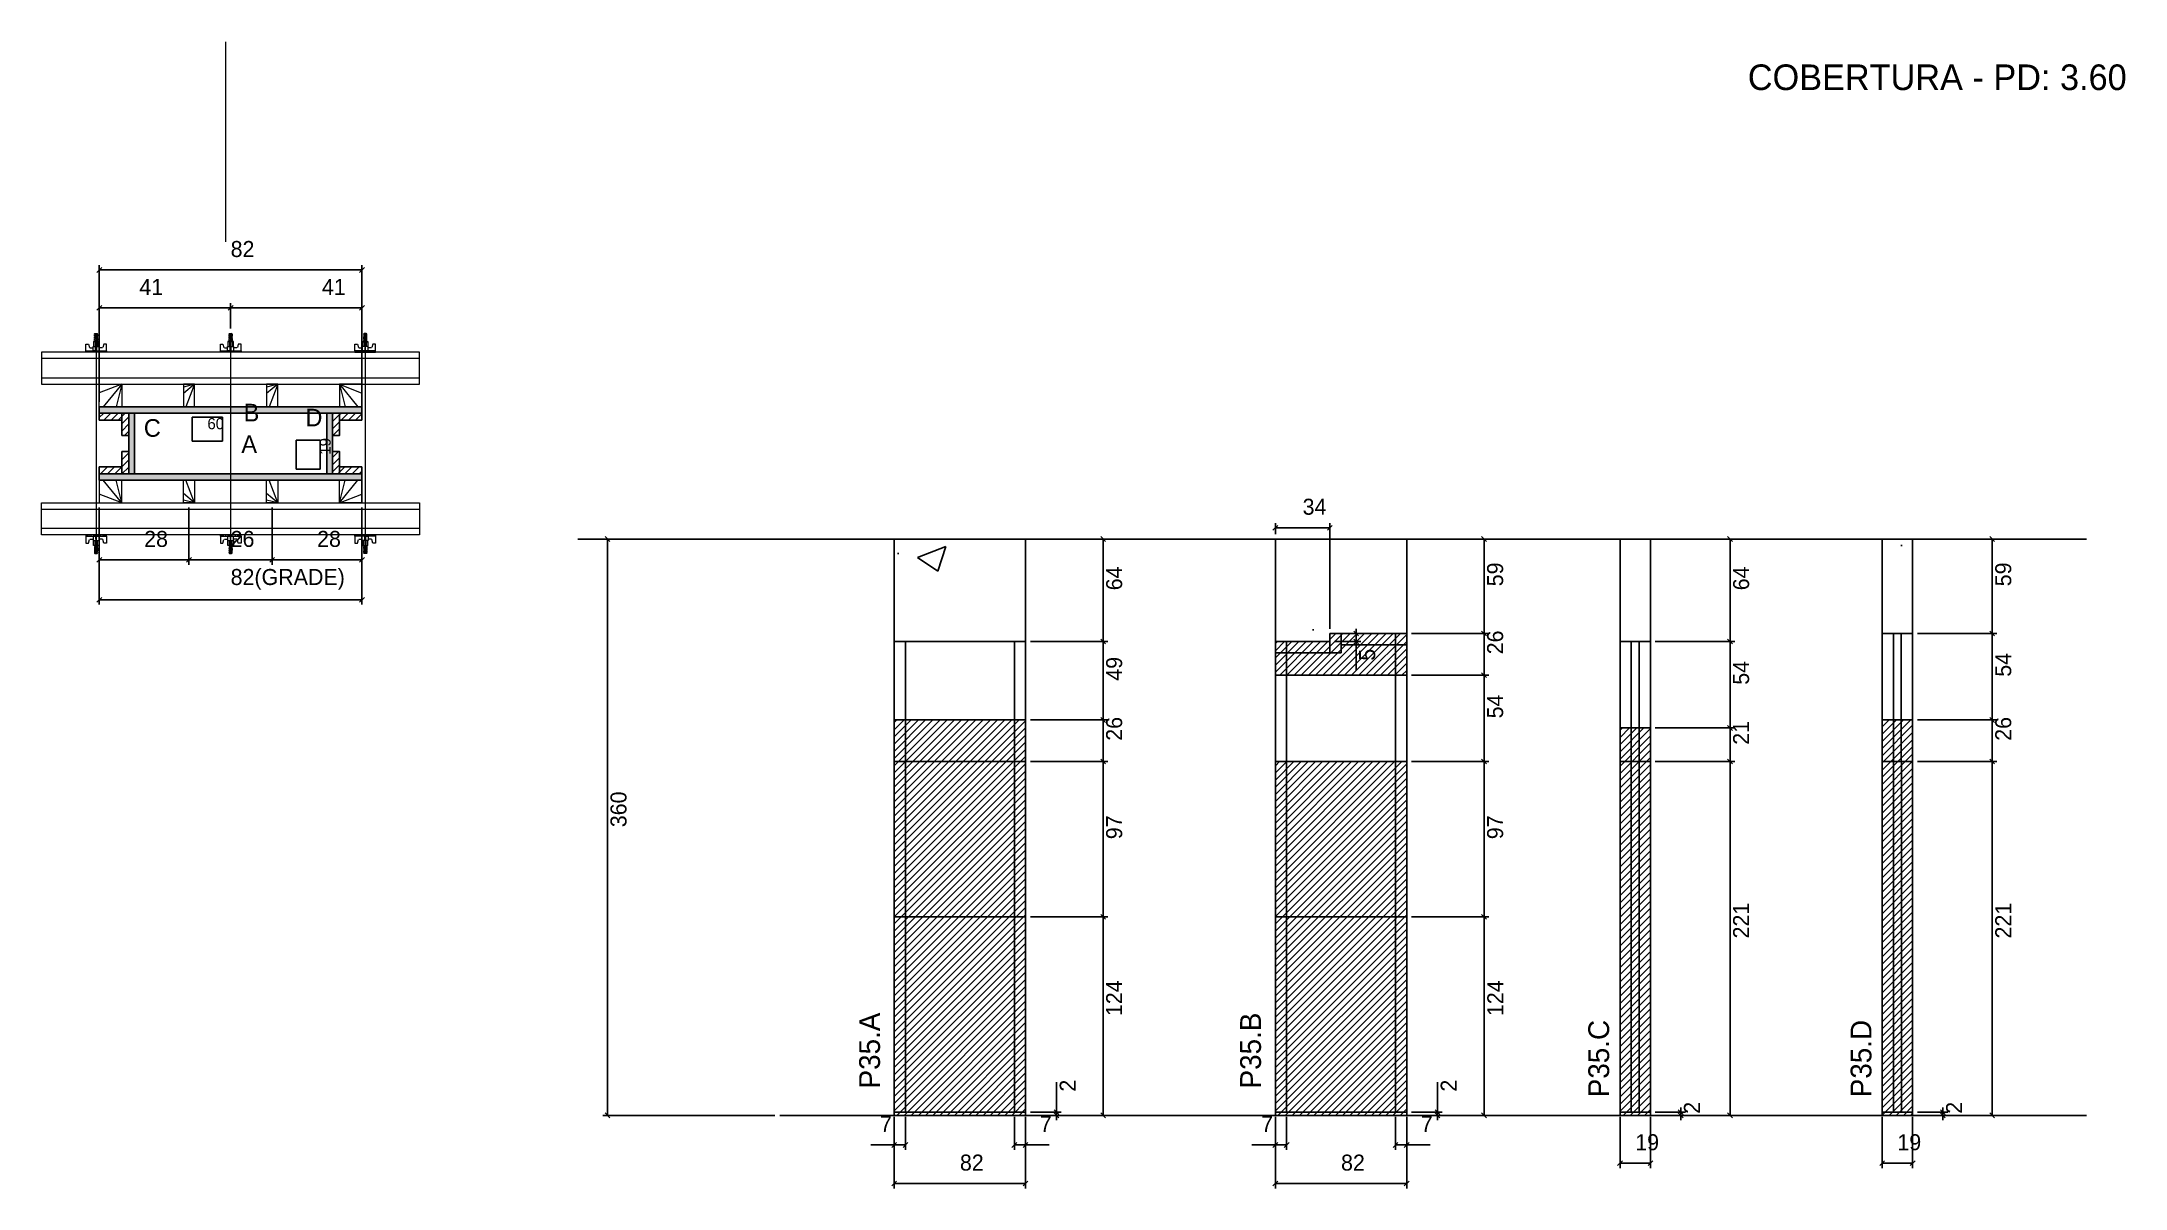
# Model space of a CAD drawing. Header units: metres. Extents: x 2916 to 4218, y 5457 to 6173.
import ezdxf

# ---------------------------------------------------------------- set-up
doc = ezdxf.new("R2010")
doc.units = ezdxf.units.M
for name, color, linetype in [('CHAPA', 7, 'Continuous'), ('COTA', 7, 'Continuous'), ('Hachura', 7, 'Continuous'), ('Madeira', 7, 'Continuous'), ('NIVEL 2° PAV.', 7, 'Continuous'), ('NOMENCLATURA', 7, 'Continuous'), ('Nível', 7, 'Continuous'), ('Painéis', 7, 'Continuous'), ('Perfil Metálico', 7, 'Continuous'), ('SARR_2.2x7', 7, 'Continuous'), ('SARRAFO', 7, 'Continuous'), ('Texto Seção', 7, 'Continuous'), ('TEXTO_GERAL', 7, 'Continuous')]:
    doc.layers.add(name, color=color, linetype=linetype)

msp = doc.modelspace()

# ---------------------------------------------------------------- texts
at = {"layer": 'COTA', "color": 241, "lineweight": 25}
for s, p in [('82', (3034.4, 6038.6)), ('41', (2977.4, 6014.9)), ('41', (3091.4, 6014.9)), ('28', (2980.4, 5857.5)), ('26', (3034.4, 5857.5)), ('28', (3088.4, 5857.5)), ('82(GRADE)', (3034.4, 5833.7))]:
    msp.add_text(s, height=10, dxfattribs=at).set_placement(p)
at = {"layer": 'COTA', "color": 1, "lineweight": 25}
msp.add_text('60', height=7, dxfattribs=at).set_placement((3019.9, 5931))
msp.add_text('19', height=7, rotation=90, dxfattribs=at).set_placement((3096.9, 5915.1))
at = {"layer": 'COTA', "color": 240, "lineweight": 25}
for s, p in [('34', (3703.8, 5877.6)), ('7', (3439.9, 5492)), ('7', (3539.7, 5492)), ('7', (3677.9, 5492)), ('7', (3777.6, 5492)), ('19', (3911.5, 5480.6)), ('19', (4075.2, 5480.6)), ('82', (3489.8, 5467.9)), ('82', (3727.8, 5467.9))]:
    msp.add_text(s, height=10, dxfattribs=at).set_placement(p)
for s, p in [('64', (3591.1, 5830.4)), ('59', (3829, 5832.9)), ('64', (3982.6, 5830.4)), ('59', (4146.3, 5832.9)), ('26', (3829, 5790.4)), ('5', (3749.1, 5786.4)), ('49', (3591.1, 5773.9)), ('26', (3591.1, 5736.4)), ('21', (3982.6, 5733.9)), ('26', (4146.3, 5736.4)), ('97', (3591.1, 5674.9)), ('97', (3829, 5674.9)), ('221', (3982.6, 5612.9)), ('221', (4146.3, 5612.9)), ('124', (3591.1, 5564.4)), ('124', (3829.1, 5564.4)), ('2', (3562.1, 5517.2)), ('2', (3800, 5517.2)), ('2', (3951.9, 5503.4)), ('2', (4115.6, 5503.4))]:
    msp.add_text(s, height=10, rotation=90, dxfattribs=at).set_placement(p)
at = {"layer": 'NIVEL 2° PAV.', "color": 240, "lineweight": 25}
msp.add_text('360', height=10, rotation=90, dxfattribs=at).set_placement((3281.6, 5682.4))
at = {"layer": 'NOMENCLATURA', "color": 2, "lineweight": 25}
msp.add_text('COBERTURA - PD: 3.60', height=16, dxfattribs=at).set_placement((3981.8, 6142.9))
at = {"layer": 'Painéis', "color": 240, "lineweight": 25}
for p in [(4146.3, 5776.4), (3982.6, 5771.4), (3829, 5750.4)]:
    msp.add_text('54', height=10, rotation=90, dxfattribs=at).set_placement(p)
at = {"layer": 'Texto Seção', "color": 7, "lineweight": 15}
for s, p in [('P35.A', (3439.9, 5519.2)), ('P35.B', (3677.8, 5519.2)), ('P35.C', (3895.2, 5513.7)), ('P35.D', (4059, 5513.7))]:
    msp.add_text(s, height=13, rotation=90, dxfattribs=at).set_placement(p)
at = {"layer": 'TEXTO_GERAL', "color": 7, "lineweight": 25}
for s, p in [('B', (3042.5, 5935.9)), ('C', (2980.2, 5926.3)), ('D', (3081.1, 5932.8)), ('A', (3041.1, 5916.2))]:
    msp.add_text(s, height=11, dxfattribs=at).set_placement(p)

# ---------------------------------------------------------------- hatches: boundary and pattern name
at = {"layer": 'COTA'}
h = msp.add_hatch(dxfattribs=at)
h.set_pattern_fill('AR-CONC')
h.paths.add_polyline_path([(3448.8, 5862.4), (3448.8, 5798.4), (3530.8, 5798.4), (3530.8, 5862.4), (3448.8, 5862.4)])
h = msp.add_hatch(dxfattribs=at)
h.set_pattern_fill('AR-CONC')
h.paths.add_polyline_path([(3720.8, 5803.4), (3768.8, 5803.4), (3768.8, 5862.4), (3686.8, 5862.4), (3686.8, 5798.4), (3720.8, 5798.4), (3720.8, 5803.4)])
h = msp.add_hatch(dxfattribs=at)
h.set_pattern_fill('AR-CONC')
h.paths.add_polyline_path([(3921, 5798.4), (3921, 5862.4), (3902, 5862.4), (3902, 5798.4), (3921, 5798.4), (3921, 5798.4)])
h = msp.add_hatch(dxfattribs=at)
h.set_pattern_fill('AR-CONC')
h.paths.add_polyline_path([(4084.7, 5803.4), (4084.7, 5862.4), (4065.7, 5862.4), (4065.7, 5803.4), (4084.7, 5803.4)])
at = {"layer": 'Hachura'}
h = msp.add_hatch(color=7, dxfattribs=at)
h.dxf.hatch_style = 1
h.paths.add_polyline_path([(2952.4, 5941.1), (2952.4, 5945.1), (3116.4, 5945.1), (3116.4, 5941.1), (2952.4, 5941.1)])
h = msp.add_hatch(color=7, dxfattribs=at)
h.dxf.hatch_style = 1
h.paths.add_polyline_path([(2952.4, 5941.1), (2952.4, 5945.1), (3116.4, 5945.1), (3116.4, 5941.1), (2952.4, 5941.1)])
h = msp.add_hatch(dxfattribs=at)
h.set_pattern_fill('ANSI31')
h.paths.add_polyline_path([(2966.4, 5941.1), (2966.4, 5936.7), (2952.4, 5936.7), (2952.4, 5941.1), (2966.4, 5941.1)])
h = msp.add_hatch(dxfattribs=at)
h.set_pattern_fill('ANSI31')
h.paths.add_polyline_path([(2970.8, 5941.1), (2966.4, 5941.1), (2966.4, 5927.1), (2970.8, 5927.1), (2970.8, 5941.1)])
h = msp.add_hatch(color=7, dxfattribs=at)
h.dxf.hatch_style = 1
h.paths.add_polyline_path([(2974.4, 5941.1), (2970.8, 5941.1), (2970.8, 5903.1), (2974.4, 5903.1), (2974.4, 5941.1)])
h = msp.add_hatch(color=7, dxfattribs=at)
h.dxf.hatch_style = 1
h.paths.add_polyline_path([(2974.4, 5941.1), (2970.8, 5941.1), (2970.8, 5903.1), (2974.4, 5903.1), (2974.4, 5941.1)])
h = msp.add_hatch(color=7, dxfattribs=at)
h.dxf.hatch_style = 1
h.paths.add_polyline_path([(3098, 5941.1), (3094.4, 5941.1), (3094.4, 5903.1), (3098, 5903.1), (3098, 5941.1)])
h = msp.add_hatch(color=7, dxfattribs=at)
h.dxf.hatch_style = 1
h.paths.add_polyline_path([(3098, 5941.1), (3094.4, 5941.1), (3094.4, 5903.1), (3098, 5903.1), (3098, 5941.1)])
h = msp.add_hatch(dxfattribs=at)
h.set_pattern_fill('ANSI31')
h.paths.add_polyline_path([(3102.4, 5941.1), (3098, 5941.1), (3098, 5927.1), (3102.4, 5927.1), (3102.4, 5941.1)])
h = msp.add_hatch(dxfattribs=at)
h.set_pattern_fill('ANSI31')
h.paths.add_polyline_path([(3102.4, 5941.1), (3102.4, 5936.7), (3116.4, 5936.7), (3116.4, 5941.1), (3102.4, 5941.1)])
h = msp.add_hatch(dxfattribs=at)
h.set_pattern_fill('ANSI31')
h.paths.add_polyline_path([(2966.4, 5903.1), (2966.4, 5907.5), (2952.4, 5907.5), (2952.4, 5903.1), (2966.4, 5903.1)])
h = msp.add_hatch(dxfattribs=at)
h.set_pattern_fill('ANSI31')
h.paths.add_polyline_path([(2970.8, 5903.1), (2966.4, 5903.1), (2966.4, 5917.1), (2970.8, 5917.1), (2970.8, 5903.1)])
h = msp.add_hatch(dxfattribs=at)
h.set_pattern_fill('ANSI31')
h.paths.add_polyline_path([(3102.4, 5903.1), (3098, 5903.1), (3098, 5917.1), (3102.4, 5917.1), (3102.4, 5903.1)])
h = msp.add_hatch(dxfattribs=at)
h.set_pattern_fill('ANSI31')
h.paths.add_polyline_path([(3102.4, 5903.1), (3102.4, 5907.5), (3116.4, 5907.5), (3116.4, 5903.1), (3102.4, 5903.1)])
h = msp.add_hatch(color=7, dxfattribs=at)
h.dxf.hatch_style = 1
h.paths.add_polyline_path([(2952.4, 5903.1), (2952.4, 5899.1), (3116.4, 5899.1), (3116.4, 5903.1), (2952.4, 5903.1)])
h = msp.add_hatch(color=7, dxfattribs=at)
h.dxf.hatch_style = 1
h.paths.add_polyline_path([(2952.4, 5903.1), (2952.4, 5899.1), (3116.4, 5899.1), (3116.4, 5903.1), (2952.4, 5903.1)])
h = msp.add_hatch(dxfattribs=at)
h.set_pattern_fill('ANSI31')
h.paths.add_polyline_path([(3686.8, 5777.4), (3768.8, 5777.4), (3768.8, 5803.4), (3720.8, 5803.4), (3720.8, 5798.4), (3686.8, 5798.4), (3686.8, 5777.4)])
h.paths.add_polyline_path([(3768.8, 5723.4), (3686.8, 5723.4), (3686.8, 5502.4), (3768.8, 5502.4), (3768.8, 5723.4)])
h = msp.add_hatch(dxfattribs=at)
h.set_pattern_fill('ANSI31')
h.paths.add_polyline_path([(3530.8, 5749.4), (3448.8, 5749.4), (3448.8, 5502.4), (3530.8, 5502.4), (3530.8, 5749.4)])
h = msp.add_hatch(dxfattribs=at)
h.set_pattern_fill('ANSI31')
h.paths.add_polyline_path([(3921, 5744.4), (3902, 5744.4), (3902, 5502.4), (3921, 5502.4), (3921, 5744.4)])
h = msp.add_hatch(dxfattribs=at)
h.set_pattern_fill('ANSI31')
h.paths.add_polyline_path([(4084.7, 5749.4), (4065.7, 5749.4), (4065.7, 5502.4), (4084.7, 5502.4), (4084.7, 5749.4)])

# ---------------------------------------------------------------- linework, layer by layer
at = {"layer": 'CHAPA', "color": 1, "lineweight": 25}
for points in [[(2952.4, 5941.1), (2952.4, 5945.1), (3116.4, 5945.1), (3116.4, 5941.1)], [(2952.4, 5941.1), (2952.4, 5945.1), (3116.4, 5945.1), (3116.4, 5941.1)], [(2974.4, 5941.1), (2970.8, 5941.1), (2970.8, 5903.1), (2974.4, 5903.1)], [(2974.4, 5941.1), (2970.8, 5941.1), (2970.8, 5903.1), (2974.4, 5903.1)], [(3098, 5941.1), (3094.4, 5941.1), (3094.4, 5903.1), (3098, 5903.1)], [(3098, 5941.1), (3094.4, 5941.1), (3094.4, 5903.1), (3098, 5903.1)], [(2952.4, 5903.1), (2952.4, 5899.1), (3116.4, 5899.1), (3116.4, 5903.1)], [(2952.4, 5903.1), (2952.4, 5899.1), (3116.4, 5899.1), (3116.4, 5903.1)]]:
    msp.add_lwpolyline(points, close=True, dxfattribs=at)
at = {"layer": 'COTA', "color": 0, "lineweight": 25}
for p, q in [((2953.9, 6032), (2950.9, 6029)), ((3114.9, 6029), (3117.9, 6032)), ((2953.9, 6008.3), (2950.9, 6005.3)), ((3035.9, 6008.3), (3032.9, 6005.3)), ((3032.9, 6005.3), (3035.9, 6008.3)), ((3114.9, 6005.3), (3117.9, 6008.3)), ((3688.3, 5870.9), (3685.3, 5867.9)), ((3719.3, 5867.9), (3722.3, 5870.9)), ((3580.7, 5860.9), (3577.7, 5863.9)), ((3818.6, 5860.9), (3815.6, 5863.9)), ((3972.2, 5860.9), (3969.2, 5863.9)), ((4135.9, 5860.9), (4132.9, 5863.9)), ((2953.9, 5850.9), (2950.9, 5847.9)), ((3006.9, 5847.9), (3009.9, 5850.9)), ((3009.9, 5850.9), (3006.9, 5847.9)), ((3058.9, 5847.9), (3061.9, 5850.9)), ((3061.9, 5850.9), (3058.9, 5847.9)), ((3114.9, 5847.9), (3117.9, 5850.9)), ((2953.9, 5826), (2950.9, 5823)), ((3114.9, 5823), (3117.9, 5826)), ((3735.7, 5804.9), (3738.7, 5801.9)), ((3815.6, 5804.9), (3818.6, 5801.9)), ((3818.6, 5801.9), (3815.6, 5804.9)), ((4132.9, 5804.9), (4135.9, 5801.9)), ((3577.7, 5799.9), (3580.7, 5796.9)), ((3580.7, 5796.9), (3577.7, 5799.9)), ((3738.7, 5796.9), (3735.7, 5799.9)), ((3969.2, 5799.9), (3972.2, 5796.9)), ((3815.6, 5778.9), (3818.6, 5775.9)), ((3580.7, 5747.9), (3577.7, 5750.9)), ((3577.7, 5750.9), (3580.7, 5747.9)), ((3972.2, 5742.9), (3969.2, 5745.9)), ((4135.9, 5747.9), (4132.9, 5750.9)), ((3580.7, 5721.9), (3577.7, 5724.9)), ((3577.7, 5724.9), (3580.7, 5721.9)), ((3818.6, 5721.9), (3815.6, 5724.9)), ((3972.2, 5721.9), (3969.2, 5724.9)), ((3969.2, 5724.9), (3972.2, 5721.9)), ((4135.9, 5721.9), (4132.9, 5724.9)), ((4132.9, 5724.9), (4135.9, 5721.9)), ((3580.7, 5624.9), (3577.7, 5627.9)), ((3577.7, 5627.9), (3580.7, 5624.9)), ((3818.6, 5624.9), (3815.6, 5627.9)), ((3815.6, 5627.9), (3818.6, 5624.9)), ((3548.6, 5505.9), (3551.6, 5502.9)), ((3551.6, 5500.9), (3548.6, 5503.9)), ((3577.7, 5503.9), (3580.7, 5500.9)), ((3786.5, 5505.9), (3789.5, 5502.9)), ((3789.5, 5500.9), (3786.5, 5503.9)), ((3815.6, 5503.9), (3818.6, 5500.9)), ((3938.4, 5505.9), (3941.4, 5502.9)), ((3941.4, 5500.9), (3938.4, 5503.9)), ((3969.2, 5503.9), (3972.2, 5500.9)), ((4102.1, 5505.9), (4105.1, 5502.9)), ((4105.1, 5500.9), (4102.1, 5503.9)), ((4132.9, 5503.9), (4135.9, 5500.9)), ((3450.3, 5485.4), (3447.3, 5482.4)), ((3454.3, 5482.4), (3457.3, 5485.4)), ((3525.3, 5485.4), (3522.3, 5482.4)), ((3529.3, 5482.4), (3532.3, 5485.4)), ((3688.3, 5485.4), (3685.3, 5482.4)), ((3692.3, 5482.4), (3695.3, 5485.4)), ((3763.3, 5485.4), (3760.3, 5482.4)), ((3767.3, 5482.4), (3770.3, 5485.4)), ((3903.5, 5474), (3900.5, 5471)), ((3919.5, 5471), (3922.5, 5474)), ((4067.2, 5474), (4064.2, 5471)), ((4083.2, 5471), (4086.2, 5474)), ((3450.3, 5461.3), (3447.3, 5458.3)), ((3529.3, 5458.3), (3532.3, 5461.3)), ((3688.3, 5461.3), (3685.3, 5458.3)), ((3767.3, 5458.3), (3770.3, 5461.3))]:
    msp.add_line(p, q, dxfattribs=at)
at = {"layer": 'COTA', "color": 241, "lineweight": 25}
for p, q in [((2952.4, 5948.1), (2952.4, 6033.5)), ((3116.4, 6030.5), (2952.4, 6030.5)), ((3116.4, 5948.1), (3116.4, 6033.5)), ((2952.4, 5982.1), (2952.4, 6009.8)), ((2952.4, 6006.8), (3034.4, 6006.8)), ((3034.4, 5993.9), (3034.4, 6009.8)), ((3034.4, 5993.9), (3034.4, 6009.8)), ((3116.4, 6006.8), (3034.4, 6006.8)), ((3116.4, 5982.1), (3116.4, 6009.8)), ((2952.4, 5882.1), (2952.4, 5821.5)), ((2952.4, 5882.1), (2952.4, 5846.4)), ((3008.4, 5882.1), (3008.4, 5846.4)), ((3008.4, 5882.1), (3008.4, 5846.4)), ((3060.4, 5882.1), (3060.4, 5846.4)), ((3060.4, 5882.1), (3060.4, 5846.4)), ((3116.4, 5882.1), (3116.4, 5821.5)), ((3116.4, 5882.1), (3116.4, 5846.4)), ((3448.8, 5798.4), (3448.8, 5862.4)), ((3530.8, 5862.4), (3448.8, 5862.4)), ((3530.8, 5798.4), (3530.8, 5862.4)), ((3768.8, 5862.4), (3686.8, 5862.4)), ((3686.8, 5798.4), (3686.8, 5862.4)), ((3768.8, 5803.4), (3768.8, 5862.4)), ((2952.4, 5849.4), (3008.4, 5849.4)), ((3008.4, 5849.4), (3060.4, 5849.4)), ((3060.4, 5849.4), (3116.4, 5849.4)), ((3116.4, 5824.5), (2952.4, 5824.5))]:
    msp.add_line(p, q, dxfattribs=at)
at = {"layer": 'COTA', "color": 180, "lineweight": 25}
for p, q in [((3029.4, 5938.5), (3010.4, 5938.5)), ((3010.4, 5938.5), (3010.4, 5923.5)), ((3029.4, 5923.5), (3029.4, 5938.5)), ((3010.4, 5923.5), (3029.4, 5923.5)), ((3090.4, 5924.1), (3075.4, 5924.1)), ((3075.4, 5924.1), (3075.4, 5906.1)), ((3090.4, 5906.1), (3090.4, 5924.1)), ((3075.4, 5906.1), (3090.4, 5906.1))]:
    msp.add_line(p, q, dxfattribs=at)
at = {"layer": 'COTA', "color": 4, "lineweight": 25}
for p, q in [((3686.8, 5865.4), (3686.8, 5872.4)), ((3686.8, 5869.4), (3720.8, 5869.4)), ((3720.8, 5806.4), (3720.8, 5872.4)), ((3533.8, 5862.4), (3582.2, 5862.4)), ((3579.2, 5798.4), (3579.2, 5862.4)), ((3771.8, 5862.4), (3820.1, 5862.4)), ((3817.1, 5803.4), (3817.1, 5862.4)), ((3924, 5862.4), (3973.7, 5862.4)), ((3970.7, 5798.4), (3970.7, 5862.4)), ((4087.7, 5862.4), (4137.4, 5862.4)), ((4134.4, 5803.4), (4134.4, 5862.4)), ((3723.8, 5803.4), (3740.2, 5803.4)), ((3737.2, 5803.4), (3737.2, 5806.4)), ((3737.2, 5803.4), (3737.2, 5798.4)), ((3771.8, 5803.4), (3820.1, 5803.4)), ((3771.8, 5803.4), (3820.1, 5803.4)), ((3817.1, 5777.4), (3817.1, 5803.4)), ((4087.7, 5803.4), (4137.4, 5803.4)), ((3533.8, 5798.4), (3582.2, 5798.4)), ((3533.8, 5798.4), (3582.2, 5798.4)), ((3579.2, 5749.4), (3579.2, 5798.4)), ((3723.8, 5798.4), (3740.2, 5798.4)), ((3737.2, 5798.4), (3737.2, 5780.3)), ((3924, 5798.4), (3973.7, 5798.4)), ((3771.8, 5777.4), (3820.1, 5777.4)), ((3533.8, 5749.4), (3582.2, 5749.4)), ((3533.8, 5749.4), (3582.2, 5749.4)), ((3579.2, 5723.4), (3579.2, 5749.4)), ((3924, 5744.4), (3973.7, 5744.4)), ((3970.7, 5723.4), (3970.7, 5744.4)), ((4087.7, 5749.4), (4137.4, 5749.4)), ((4134.4, 5723.4), (4134.4, 5749.4)), ((3533.8, 5723.4), (3582.2, 5723.4)), ((3533.8, 5723.4), (3582.2, 5723.4)), ((3579.2, 5626.4), (3579.2, 5723.4)), ((3771.8, 5723.4), (3820.1, 5723.4)), ((3817.1, 5626.4), (3817.1, 5723.4)), ((3924, 5723.4), (3973.7, 5723.4)), ((3924, 5723.4), (3973.7, 5723.4)), ((3970.7, 5502.4), (3970.7, 5723.4)), ((4087.7, 5723.4), (4137.4, 5723.4)), ((4087.7, 5723.4), (4137.4, 5723.4)), ((4134.4, 5502.4), (4134.4, 5723.4)), ((3533.8, 5626.4), (3582.2, 5626.4)), ((3571.7, 5626.4), (3582.2, 5626.4)), ((3579.2, 5502.4), (3579.2, 5626.4)), ((3771.8, 5626.4), (3820.1, 5626.4)), ((3809.6, 5626.4), (3820.1, 5626.4)), ((3817.1, 5502.4), (3817.1, 5626.4)), ((3550.1, 5504.4), (3550.1, 5523.2)), ((3788, 5504.4), (3788, 5523.2)), ((3533.8, 5504.4), (3553.1, 5504.4)), ((3550.1, 5502.4), (3550.1, 5504.4)), ((3771.8, 5504.4), (3791, 5504.4)), ((3788, 5502.4), (3788, 5504.4)), ((3924, 5504.4), (3942.9, 5504.4)), ((3939.9, 5504.4), (3939.9, 5507.4)), ((3939.9, 5502.4), (3939.9, 5504.4)), ((4087.7, 5504.4), (4106.6, 5504.4)), ((4103.6, 5504.4), (4103.6, 5507.4)), ((4103.6, 5502.4), (4103.6, 5504.4)), ((3448.8, 5501.4), (3448.8, 5456.8)), ((3448.8, 5499.4), (3448.8, 5480.9)), ((3455.8, 5501.4), (3455.8, 5480.9)), ((3523.8, 5501.4), (3523.8, 5480.9)), ((3530.8, 5501.4), (3530.8, 5456.8)), ((3530.8, 5499.4), (3530.8, 5480.9)), ((3533.8, 5502.4), (3553.1, 5502.4)), ((3533.8, 5502.4), (3582.2, 5502.4)), ((3550.1, 5502.4), (3550.1, 5499.4)), ((3686.8, 5501.4), (3686.8, 5456.8)), ((3686.8, 5499.4), (3686.8, 5480.9)), ((3693.8, 5501.4), (3693.8, 5480.9)), ((3761.8, 5501.4), (3761.8, 5480.9)), ((3768.8, 5501.4), (3768.8, 5456.8)), ((3768.8, 5499.4), (3768.8, 5480.9)), ((3771.8, 5502.4), (3791, 5502.4)), ((3771.8, 5502.4), (3820.1, 5502.4)), ((3788, 5502.4), (3788, 5499.4)), ((3902, 5501.4), (3902, 5469.5)), ((3921, 5501.4), (3921, 5469.5)), ((3924, 5502.4), (3942.9, 5502.4)), ((3924, 5502.4), (3973.7, 5502.4)), ((3939.9, 5502.4), (3939.9, 5499.4)), ((4065.7, 5501.4), (4065.7, 5469.5)), ((4084.7, 5501.4), (4084.7, 5469.5)), ((4087.7, 5502.4), (4106.6, 5502.4)), ((4087.7, 5502.4), (4137.4, 5502.4)), ((4103.6, 5502.4), (4103.6, 5499.4)), ((3448.8, 5483.9), (3434.1, 5483.9)), ((3455.8, 5483.9), (3448.8, 5483.9)), ((3523.8, 5483.9), (3530.8, 5483.9)), ((3530.8, 5483.9), (3545.5, 5483.9)), ((3686.8, 5483.9), (3672, 5483.9)), ((3693.8, 5483.9), (3686.8, 5483.9)), ((3761.8, 5483.9), (3768.8, 5483.9)), ((3768.8, 5483.9), (3783.5, 5483.9)), ((3902, 5472.5), (3921, 5472.5)), ((4065.7, 5472.5), (4084.7, 5472.5)), ((3530.8, 5459.8), (3448.8, 5459.8)), ((3768.8, 5459.8), (3686.8, 5459.8))]:
    msp.add_line(p, q, dxfattribs=at)
at = {"layer": 'COTA', "color": 241, "lineweight": 25}
for points in [[(3921, 5798.4), (3921, 5862.4), (3902, 5862.4), (3902, 5798.4)], [(4084.7, 5803.4), (4084.7, 5862.4), (4065.7, 5862.4), (4065.7, 5803.4)]]:
    msp.add_lwpolyline(points, dxfattribs=at)
at = {"layer": 'Hachura', "color": 0, "lineweight": 9}
for p, q in [((2952.1, 5985.8), (2948.7, 5985.8)), ((2948.7, 5985.8), (2948.7, 5982.6)), ((2952.1, 5985.7), (2948.7, 5985.7)), ((2949.3, 5990.1), (2951.5, 5989.1)), ((2951.4, 5988.8), (2949.3, 5989.9)), ((2949.3, 5989), (2951.5, 5987.9)), ((2951.4, 5987.7), (2949.3, 5988.7)), ((2949.3, 5987.8), (2951.5, 5986.7)), ((2951.4, 5986.5), (2949.3, 5987.6)), ((2950.5, 5985.8), (2949.3, 5986.4)), ((2949.4, 5990.6), (2949.7, 5990.9)), ((2949.4, 5990.2), (2949.4, 5990.6)), ((2951.3, 5990.6), (2949.4, 5990.6)), ((2949.4, 5990.2), (2951.3, 5989.3)), ((2949.4, 5990.2), (2951.3, 5989.3)), ((2949.4, 5989.1), (2949.4, 5989.7)), ((2951.3, 5988.7), (2949.4, 5989.7)), ((2949.4, 5989.1), (2951.3, 5988.1)), ((2949.4, 5987.9), (2949.4, 5988.6)), ((2951.3, 5987.6), (2949.4, 5988.6)), ((2949.4, 5988.3), (2949.4, 5988.6)), ((2949.4, 5987.9), (2951.3, 5986.9)), ((2949.4, 5986.7), (2949.4, 5987.4)), ((2951.3, 5986.4), (2949.4, 5987.4)), ((2949.4, 5986.7), (2951.3, 5985.8)), ((2950.3, 5985.8), (2949.4, 5986.2)), ((2949.4, 5985.8), (2949.4, 5986.2)), ((2949.7, 5990.9), (2951, 5990.9)), ((2949.8, 5985.8), (2949.8, 5982.6)), ((2951.3, 5989.9), (2950, 5990.6)), ((2951.4, 5990), (2950.3, 5990.6)), ((2950.8, 5990.6), (2951.5, 5990.2)), ((2951.3, 5990.6), (2951, 5990.9)), ((2951.1, 5990.6), (2951.3, 5990.4)), ((2951.3, 5989.9), (2951.3, 5989.3)), ((2951.3, 5988.1), (2951.3, 5988.7)), ((2951.3, 5987.4), (2951.3, 5987.6)), ((2951.3, 5987.4), (2951.3, 5986.9)), ((2951.3, 5986.4), (2951.3, 5985.8)), ((2951.3, 5985.8), (2951.3, 5982.6)), ((2952.1, 5982.6), (2952.1, 5985.8)), ((3036.1, 5985.8), (3032.7, 5985.8)), ((3032.7, 5985.8), (3032.7, 5982.6)), ((3036.1, 5985.7), (3032.7, 5985.7)), ((3033.3, 5990.1), (3035.5, 5989.1)), ((3035.4, 5988.8), (3033.3, 5989.9)), ((3033.3, 5989), (3035.5, 5987.9)), ((3035.4, 5987.7), (3033.3, 5988.7)), ((3033.3, 5987.8), (3035.5, 5986.7)), ((3035.4, 5986.5), (3033.3, 5987.6)), ((3034.5, 5985.8), (3033.3, 5986.4)), ((3033.4, 5990.6), (3033.7, 5990.9)), ((3033.4, 5990.2), (3033.4, 5990.6)), ((3035.3, 5990.6), (3033.4, 5990.6)), ((3033.4, 5990.2), (3035.3, 5989.3)), ((3033.4, 5990.2), (3035.3, 5989.3)), ((3033.4, 5989.1), (3033.4, 5989.7)), ((3035.3, 5988.7), (3033.4, 5989.7)), ((3033.4, 5989.1), (3035.3, 5988.1)), ((3033.4, 5987.9), (3033.4, 5988.6)), ((3035.3, 5987.6), (3033.4, 5988.6)), ((3033.4, 5988.3), (3033.4, 5988.6)), ((3033.4, 5987.9), (3035.3, 5986.9)), ((3033.4, 5986.7), (3033.4, 5987.4)), ((3035.3, 5986.4), (3033.4, 5987.4)), ((3033.4, 5986.7), (3035.3, 5985.8)), ((3034.3, 5985.8), (3033.4, 5986.2)), ((3033.4, 5985.8), (3033.4, 5986.2)), ((3033.7, 5990.9), (3035, 5990.9)), ((3033.8, 5985.8), (3033.8, 5982.6)), ((3035.3, 5989.9), (3034, 5990.6)), ((3035.4, 5990), (3034.3, 5990.6)), ((3034.8, 5990.6), (3035.5, 5990.2)), ((3035.3, 5990.6), (3035, 5990.9)), ((3035.1, 5990.6), (3035.3, 5990.4)), ((3035.3, 5989.9), (3035.3, 5989.3)), ((3035.3, 5988.1), (3035.3, 5988.7)), ((3035.3, 5987.4), (3035.3, 5987.6)), ((3035.3, 5987.4), (3035.3, 5986.9)), ((3035.3, 5986.4), (3035.3, 5985.8)), ((3035.3, 5985.8), (3035.3, 5982.6)), ((3036.1, 5982.6), (3036.1, 5985.8)), ((3116.7, 5985.8), (3120.1, 5985.8)), ((3116.7, 5982.6), (3116.7, 5985.8)), ((3116.7, 5985.7), (3120.1, 5985.7)), ((3118, 5990.6), (3117.4, 5990.2)), ((3117.4, 5990), (3118.5, 5990.6)), ((3119.5, 5990.1), (3117.4, 5989.1)), ((3117.4, 5988.8), (3119.6, 5989.9)), ((3119.5, 5989), (3117.4, 5987.9)), ((3117.4, 5987.7), (3119.6, 5988.7)), ((3119.5, 5987.8), (3117.4, 5986.7)), ((3117.4, 5986.5), (3119.6, 5987.6)), ((3117.5, 5990.6), (3117.8, 5990.9)), ((3117.8, 5990.6), (3117.5, 5990.4)), ((3117.5, 5989.9), (3118.8, 5990.6)), ((3117.5, 5990.6), (3119.4, 5990.6)), ((3119.4, 5990.2), (3117.5, 5989.3)), ((3119.4, 5990.2), (3117.5, 5989.3)), ((3117.5, 5989.9), (3117.5, 5989.3)), ((3117.5, 5988.7), (3119.4, 5989.7)), ((3119.4, 5989.1), (3117.5, 5988.1)), ((3117.5, 5988.1), (3117.5, 5988.7)), ((3117.5, 5987.6), (3119.4, 5988.6)), ((3119.4, 5987.9), (3117.5, 5986.9)), ((3117.5, 5987.4), (3117.5, 5987.6)), ((3117.5, 5987.4), (3117.5, 5986.9)), ((3117.5, 5986.4), (3119.4, 5987.4)), ((3119.4, 5986.7), (3117.5, 5985.8)), ((3117.5, 5986.4), (3117.5, 5985.8)), ((3117.5, 5985.8), (3117.5, 5982.6)), ((3119.1, 5990.9), (3117.8, 5990.9)), ((3118.3, 5985.8), (3119.6, 5986.4)), ((3118.5, 5985.8), (3119.4, 5986.2)), ((3119.4, 5990.6), (3119.1, 5990.9)), ((3119.1, 5985.8), (3119.1, 5982.6)), ((3119.4, 5990.2), (3119.4, 5990.6)), ((3119.4, 5989.1), (3119.4, 5989.7)), ((3119.4, 5987.9), (3119.4, 5988.6)), ((3119.4, 5988.3), (3119.4, 5988.6)), ((3119.4, 5986.7), (3119.4, 5987.4)), ((3119.4, 5985.8), (3119.4, 5986.2)), ((3120.1, 5985.8), (3120.1, 5982.6)), ((2944, 5979.1), (2944, 5984.2)), ((2944, 5984.2), (2945.6, 5984.2)), ((2944, 5980), (2956.9, 5980)), ((2944, 5980), (2949.1, 5980)), ((2956.9, 5979.1), (2944, 5979.1)), ((2944.1, 5980), (2944.1, 5979.1)), ((2944.3, 5980), (2944.3, 5979.1)), ((2944.7, 5980), (2944.7, 5979.1)), ((2945.1, 5980), (2945.1, 5979.1)), ((2945.6, 5984.2), (2946.2, 5982)), ((2946, 5980), (2946, 5979.1)), ((2946.5, 5981.8), (2948.5, 5981.8)), ((2947.4, 5980), (2947.4, 5979.1)), ((2955.9, 5979.1), (2948.1, 5979.1)), ((2948.5, 5982.6), (2952.3, 5982.6)), ((2948.5, 5980), (2948.5, 5982.6)), ((2950.4, 5980), (2948.5, 5980)), ((2949.1, 5980), (2949.8, 5980)), ((2949.5, 5979.7), (2949.5, 5979.9)), ((2949.5, 5979.2), (2949.5, 5979.7)), ((2950.1, 5980), (2950.1, 5982)), ((2950.4, 5980), (2950.4, 5979.1)), ((2950.6, 5982), (2950.6, 5980)), ((2951.4, 5979.9), (2951.4, 5979.4)), ((2952.3, 5982.6), (2952.1, 5982.6)), ((2952.3, 5982.6), (2952.1, 5982.6)), ((2952.3, 5982.6), (2952.3, 5980)), ((2954.3, 5981.8), (2952.3, 5981.8)), ((2953.4, 5980), (2953.4, 5979.1)), ((2955.2, 5984.2), (2954.6, 5982)), ((2954.9, 5980), (2954.9, 5979.1)), ((2956.9, 5984.2), (2955.2, 5984.2)), ((2955.7, 5980), (2955.7, 5979.1)), ((2956.2, 5980), (2956.2, 5979.1)), ((2956.5, 5980), (2956.5, 5979.1)), ((2956.7, 5980), (2956.7, 5979.1)), ((2956.9, 5980), (2956.9, 5984.2)), ((2956.9, 5980), (2956.9, 5979.1)), ((3028, 5979.1), (3028, 5984.2)), ((3028, 5984.2), (3029.6, 5984.2)), ((3028, 5980), (3040.9, 5980)), ((3028, 5980), (3033.1, 5980)), ((3040.9, 5979.1), (3028, 5979.1)), ((3028.1, 5980), (3028.1, 5979.1)), ((3028.3, 5980), (3028.3, 5979.1)), ((3028.7, 5980), (3028.7, 5979.1)), ((3029.1, 5980), (3029.1, 5979.1)), ((3029.6, 5984.2), (3030.2, 5982)), ((3030, 5980), (3030, 5979.1)), ((3030.5, 5981.8), (3032.5, 5981.8)), ((3031.4, 5980), (3031.4, 5979.1)), ((3039.9, 5979.1), (3032.1, 5979.1)), ((3032.5, 5982.6), (3036.3, 5982.6)), ((3032.5, 5980), (3032.5, 5982.6)), ((3034.4, 5980), (3032.5, 5980)), ((3033.1, 5980), (3033.8, 5980)), ((3033.5, 5979.7), (3033.5, 5979.9)), ((3033.5, 5979.2), (3033.5, 5979.7)), ((3034.1, 5980), (3034.1, 5982)), ((3034.4, 5980), (3034.4, 5979.1)), ((3034.6, 5982), (3034.6, 5980)), ((3035.4, 5979.9), (3035.4, 5979.4)), ((3036.3, 5982.6), (3036.1, 5982.6)), ((3036.3, 5982.6), (3036.1, 5982.6)), ((3036.3, 5982.6), (3036.3, 5980)), ((3038.3, 5981.8), (3036.3, 5981.8)), ((3037.4, 5980), (3037.4, 5979.1)), ((3039.2, 5984.2), (3038.6, 5982)), ((3038.9, 5980), (3038.9, 5979.1)), ((3040.9, 5984.2), (3039.2, 5984.2)), ((3039.7, 5980), (3039.7, 5979.1)), ((3040.2, 5980), (3040.2, 5979.1)), ((3040.5, 5980), (3040.5, 5979.1)), ((3040.7, 5980), (3040.7, 5979.1)), ((3040.9, 5980), (3040.9, 5984.2)), ((3040.9, 5980), (3040.9, 5979.1)), ((3112, 5980), (3112, 5984.2)), ((3112, 5984.2), (3113.6, 5984.2)), ((3124.9, 5980), (3112, 5980)), ((3112, 5980), (3112, 5979.1)), ((3112, 5979.1), (3124.9, 5979.1)), ((3112.1, 5980), (3112.1, 5979.1)), ((3112.3, 5980), (3112.3, 5979.1)), ((3112.7, 5980), (3112.7, 5979.1)), ((3112.9, 5979.1), (3120.7, 5979.1)), ((3113.1, 5980), (3113.1, 5979.1)), ((3113.6, 5984.2), (3114.2, 5982)), ((3114, 5980), (3114, 5979.1)), ((3114.5, 5981.8), (3116.5, 5981.8)), ((3115.4, 5980), (3115.4, 5979.1)), ((3120.3, 5982.6), (3116.5, 5982.6)), ((3116.5, 5982.6), (3116.5, 5980)), ((3116.5, 5982.6), (3116.7, 5982.6)), ((3116.5, 5982.6), (3116.7, 5982.6)), ((3117.4, 5979.9), (3117.4, 5979.4)), ((3118.2, 5982), (3118.2, 5980)), ((3118.4, 5980), (3120.3, 5980)), ((3118.4, 5980), (3118.4, 5979.1)), ((3118.7, 5980), (3118.7, 5982)), ((3119.7, 5980), (3119.1, 5980)), ((3119.4, 5979.7), (3119.4, 5979.9)), ((3119.4, 5979.2), (3119.4, 5979.7)), ((3124.9, 5980), (3119.7, 5980)), ((3120.3, 5980), (3120.3, 5982.6)), ((3122.3, 5981.8), (3120.3, 5981.8)), ((3121.5, 5980), (3121.5, 5979.1)), ((3123.2, 5984.2), (3122.6, 5982)), ((3122.9, 5980), (3122.9, 5979.1)), ((3124.9, 5984.2), (3123.2, 5984.2)), ((3123.7, 5980), (3123.7, 5979.1)), ((3124.2, 5980), (3124.2, 5979.1)), ((3124.5, 5980), (3124.5, 5979.1)), ((3124.7, 5980), (3124.7, 5979.1)), ((3124.9, 5979.1), (3124.9, 5984.2)), ((2956.9, 5865.1), (2944, 5865.1)), ((2944, 5865.1), (2944, 5859.9)), ((2944, 5864.2), (2956.9, 5864.2)), ((2944, 5864.2), (2949.1, 5864.2)), ((2944, 5859.9), (2945.6, 5859.9)), ((2944.1, 5864.2), (2944.1, 5865.1)), ((2944.3, 5864.2), (2944.3, 5865.1)), ((2944.7, 5864.2), (2944.7, 5865.1)), ((2945.1, 5864.2), (2945.1, 5865.1)), ((2945.6, 5859.9), (2946.2, 5862.1)), ((2946, 5864.2), (2946, 5865.1)), ((2946.5, 5862.4), (2948.5, 5862.4)), ((2947.4, 5864.2), (2947.4, 5865.1)), ((2955.9, 5865.1), (2948.1, 5865.1)), ((2950.4, 5864.2), (2948.5, 5864.2)), ((2948.5, 5864.2), (2948.5, 5861.6)), ((2948.5, 5861.6), (2952.3, 5861.6)), ((2948.7, 5858.4), (2948.7, 5861.6)), ((2952.1, 5858.4), (2948.7, 5858.4)), ((2952.1, 5858.4), (2948.7, 5858.4)), ((2949.1, 5864.2), (2949.8, 5864.2)), ((2950.5, 5858.4), (2949.3, 5857.7)), ((2951.4, 5857.6), (2949.3, 5856.6)), ((2949.3, 5856.3), (2951.5, 5857.4)), ((2951.4, 5856.5), (2949.3, 5855.4)), ((2949.3, 5855.2), (2951.5, 5856.3)), ((2951.4, 5855.3), (2949.3, 5854.3)), ((2949.3, 5854), (2951.5, 5855.1)), ((2949.4, 5857.4), (2951.3, 5858.4)), ((2950.3, 5858.4), (2949.4, 5857.9)), ((2949.4, 5858.4), (2949.4, 5857.9)), ((2951.3, 5857.7), (2949.4, 5856.8)), ((2949.4, 5857.4), (2949.4, 5856.8)), ((2949.4, 5856.2), (2951.3, 5857.2)), ((2951.3, 5856.6), (2949.4, 5855.6)), ((2949.4, 5856.2), (2949.4, 5855.6)), ((2949.4, 5855.1), (2951.3, 5856)), ((2949.4, 5855.8), (2949.4, 5855.6)), ((2951.3, 5855.4), (2949.4, 5854.4)), ((2949.4, 5855.1), (2949.4, 5854.4)), ((2949.5, 5864.9), (2949.5, 5864.5)), ((2949.5, 5864.5), (2949.5, 5864.3)), ((2949.8, 5858.4), (2949.8, 5861.6)), ((2950.1, 5864.2), (2950.1, 5862.2)), ((2950.4, 5864.2), (2950.4, 5865.1)), ((2950.6, 5862.2), (2950.6, 5864.2)), ((2951.3, 5858.4), (2951.3, 5861.6)), ((2951.3, 5857.7), (2951.3, 5858.4)), ((2951.3, 5856.8), (2951.3, 5857.2)), ((2951.3, 5856.8), (2951.3, 5856.6)), ((2951.3, 5856), (2951.3, 5855.4)), ((2951.4, 5864.3), (2951.4, 5864.7)), ((2952.1, 5861.6), (2952.1, 5858.4)), ((2952.3, 5861.6), (2952.1, 5861.6)), ((2952.3, 5861.6), (2952.1, 5861.6)), ((2952.3, 5861.6), (2952.3, 5864.2)), ((2954.3, 5862.4), (2952.3, 5862.4)), ((2953.4, 5864.2), (2953.4, 5865.1)), ((2955.2, 5859.9), (2954.6, 5862.1)), ((2954.9, 5864.2), (2954.9, 5865.1)), ((2956.9, 5859.9), (2955.2, 5859.9)), ((2955.7, 5864.2), (2955.7, 5865.1)), ((2956.2, 5864.2), (2956.2, 5865.1)), ((2956.5, 5864.2), (2956.5, 5865.1)), ((2956.7, 5864.2), (2956.7, 5865.1)), ((2956.9, 5864.2), (2956.9, 5865.1)), ((2956.9, 5864.2), (2956.9, 5859.9)), ((3040.9, 5865.1), (3028, 5865.1)), ((3028, 5865.1), (3028, 5859.9)), ((3028, 5864.2), (3040.9, 5864.2)), ((3028, 5864.2), (3033.1, 5864.2)), ((3028, 5859.9), (3029.6, 5859.9)), ((3028.1, 5864.2), (3028.1, 5865.1)), ((3028.3, 5864.2), (3028.3, 5865.1)), ((3028.7, 5864.2), (3028.7, 5865.1)), ((3029.1, 5864.2), (3029.1, 5865.1)), ((3029.6, 5859.9), (3030.2, 5862.1)), ((3030, 5864.2), (3030, 5865.1)), ((3030.5, 5862.4), (3032.5, 5862.4)), ((3031.4, 5864.2), (3031.4, 5865.1)), ((3039.9, 5865.1), (3032.1, 5865.1)), ((3034.4, 5864.2), (3032.5, 5864.2)), ((3032.5, 5864.2), (3032.5, 5861.6)), ((3032.5, 5861.6), (3036.3, 5861.6)), ((3032.7, 5858.4), (3032.7, 5861.6)), ((3036.1, 5858.4), (3032.7, 5858.4)), ((3036.1, 5858.4), (3032.7, 5858.4)), ((3033.1, 5864.2), (3033.8, 5864.2)), ((3034.5, 5858.4), (3033.3, 5857.7)), ((3035.4, 5857.6), (3033.3, 5856.6)), ((3033.3, 5856.3), (3035.5, 5857.4)), ((3035.4, 5856.5), (3033.3, 5855.4)), ((3033.3, 5855.2), (3035.5, 5856.3)), ((3035.4, 5855.3), (3033.3, 5854.3)), ((3033.3, 5854), (3035.5, 5855.1)), ((3033.4, 5857.4), (3035.3, 5858.4)), ((3034.3, 5858.4), (3033.4, 5857.9)), ((3033.4, 5858.4), (3033.4, 5857.9)), ((3035.3, 5857.7), (3033.4, 5856.8)), ((3033.4, 5857.4), (3033.4, 5856.8)), ((3033.4, 5856.2), (3035.3, 5857.2)), ((3035.3, 5856.6), (3033.4, 5855.6)), ((3033.4, 5856.2), (3033.4, 5855.6)), ((3033.4, 5855.1), (3035.3, 5856)), ((3033.4, 5855.8), (3033.4, 5855.6)), ((3035.3, 5855.4), (3033.4, 5854.4)), ((3033.4, 5855.1), (3033.4, 5854.4)), ((3033.5, 5864.9), (3033.5, 5864.5)), ((3033.5, 5864.5), (3033.5, 5864.3)), ((3033.8, 5858.4), (3033.8, 5861.6)), ((3034.1, 5864.2), (3034.1, 5862.2)), ((3034.4, 5864.2), (3034.4, 5865.1)), ((3034.6, 5862.2), (3034.6, 5864.2)), ((3035.3, 5858.4), (3035.3, 5861.6)), ((3035.3, 5857.7), (3035.3, 5858.4)), ((3035.3, 5856.8), (3035.3, 5857.2)), ((3035.3, 5856.8), (3035.3, 5856.6)), ((3035.3, 5856), (3035.3, 5855.4)), ((3035.4, 5864.3), (3035.4, 5864.7)), ((3036.1, 5861.6), (3036.1, 5858.4)), ((3036.3, 5861.6), (3036.1, 5861.6)), ((3036.3, 5861.6), (3036.1, 5861.6)), ((3036.3, 5861.6), (3036.3, 5864.2)), ((3038.3, 5862.4), (3036.3, 5862.4)), ((3037.4, 5864.2), (3037.4, 5865.1)), ((3039.2, 5859.9), (3038.6, 5862.1)), ((3038.9, 5864.2), (3038.9, 5865.1)), ((3040.9, 5859.9), (3039.2, 5859.9)), ((3039.7, 5864.2), (3039.7, 5865.1)), ((3040.2, 5864.2), (3040.2, 5865.1)), ((3040.5, 5864.2), (3040.5, 5865.1)), ((3040.7, 5864.2), (3040.7, 5865.1)), ((3040.9, 5864.2), (3040.9, 5865.1)), ((3040.9, 5864.2), (3040.9, 5859.9)), ((3112, 5865.1), (3124.9, 5865.1)), ((3112, 5864.2), (3112, 5865.1)), ((3124.9, 5864.2), (3112, 5864.2)), ((3112, 5864.2), (3112, 5859.9)), ((3112, 5859.9), (3113.6, 5859.9)), ((3112.1, 5864.2), (3112.1, 5865.1)), ((3112.3, 5864.2), (3112.3, 5865.1)), ((3112.7, 5864.2), (3112.7, 5865.1)), ((3112.9, 5865.1), (3120.7, 5865.1)), ((3113.1, 5864.2), (3113.1, 5865.1)), ((3113.6, 5859.9), (3114.2, 5862.1)), ((3114, 5864.2), (3114, 5865.1)), ((3114.5, 5862.4), (3116.5, 5862.4)), ((3115.4, 5864.2), (3115.4, 5865.1)), ((3116.5, 5861.6), (3116.5, 5864.2)), ((3120.3, 5861.6), (3116.5, 5861.6)), ((3116.5, 5861.6), (3116.7, 5861.6)), ((3116.5, 5861.6), (3116.7, 5861.6)), ((3116.7, 5861.6), (3116.7, 5858.4)), ((3116.7, 5858.4), (3120.1, 5858.4)), ((3116.7, 5858.4), (3120.1, 5858.4)), ((3117.4, 5864.3), (3117.4, 5864.7)), ((3117.4, 5857.6), (3119.6, 5856.6)), ((3119.5, 5856.3), (3117.4, 5857.4)), ((3117.4, 5856.5), (3119.6, 5855.4)), ((3119.5, 5855.2), (3117.4, 5856.3)), ((3117.4, 5855.3), (3119.6, 5854.3)), ((3119.5, 5854), (3117.4, 5855.1)), ((3117.5, 5858.4), (3117.5, 5861.6)), ((3117.5, 5857.7), (3117.5, 5858.4)), ((3119.4, 5857.4), (3117.5, 5858.4)), ((3117.5, 5857.7), (3119.4, 5856.8)), ((3117.5, 5856.8), (3117.5, 5857.2)), ((3119.4, 5856.2), (3117.5, 5857.2)), ((3117.5, 5856.8), (3117.5, 5856.6)), ((3117.5, 5856.6), (3119.4, 5855.6)), ((3117.5, 5856), (3117.5, 5855.4)), ((3119.4, 5855.1), (3117.5, 5856)), ((3117.5, 5855.4), (3119.4, 5854.4)), ((3118.2, 5862.2), (3118.2, 5864.2)), ((3118.3, 5858.4), (3119.6, 5857.7)), ((3118.4, 5864.2), (3118.4, 5865.1)), ((3118.4, 5864.2), (3120.3, 5864.2)), ((3118.5, 5858.4), (3119.4, 5857.9)), ((3118.7, 5864.2), (3118.7, 5862.2)), ((3119.7, 5864.2), (3119.1, 5864.2)), ((3119.1, 5858.4), (3119.1, 5861.6)), ((3119.4, 5864.9), (3119.4, 5864.5)), ((3119.4, 5864.5), (3119.4, 5864.3)), ((3119.4, 5858.4), (3119.4, 5857.9)), ((3119.4, 5857.4), (3119.4, 5856.8)), ((3119.4, 5856.2), (3119.4, 5855.6)), ((3119.4, 5855.8), (3119.4, 5855.6)), ((3119.4, 5855.1), (3119.4, 5854.4)), ((3124.9, 5864.2), (3119.7, 5864.2)), ((3120.1, 5858.4), (3120.1, 5861.6)), ((3120.3, 5864.2), (3120.3, 5861.6)), ((3122.3, 5862.4), (3120.3, 5862.4)), ((3121.5, 5864.2), (3121.5, 5865.1)), ((3123.2, 5859.9), (3122.6, 5862.1)), ((3122.9, 5864.2), (3122.9, 5865.1)), ((3124.9, 5859.9), (3123.2, 5859.9)), ((3123.7, 5864.2), (3123.7, 5865.1)), ((3124.2, 5864.2), (3124.2, 5865.1)), ((3124.5, 5864.2), (3124.5, 5865.1)), ((3124.7, 5864.2), (3124.7, 5865.1)), ((3124.9, 5865.1), (3124.9, 5859.9)), ((2949.4, 5853.9), (2951.3, 5854.9)), ((2949.4, 5853.9), (2951.3, 5854.9)), ((2949.4, 5853.9), (2949.4, 5853.6)), ((2949.4, 5853.6), (2949.7, 5853.3)), ((2951.3, 5853.6), (2949.4, 5853.6)), ((2949.7, 5853.3), (2951, 5853.3)), ((2951.3, 5854.2), (2950, 5853.6)), ((2951.4, 5854.2), (2950.3, 5853.6)), ((2950.8, 5853.6), (2951.5, 5853.9)), ((2951.3, 5853.6), (2951, 5853.3)), ((2951.1, 5853.6), (2951.3, 5853.7)), ((2951.3, 5854.2), (2951.3, 5854.9)), ((3033.4, 5853.9), (3035.3, 5854.9)), ((3033.4, 5853.9), (3035.3, 5854.9)), ((3033.4, 5853.9), (3033.4, 5853.6)), ((3033.4, 5853.6), (3033.7, 5853.3)), ((3035.3, 5853.6), (3033.4, 5853.6)), ((3033.7, 5853.3), (3035, 5853.3)), ((3035.3, 5854.2), (3034, 5853.6)), ((3035.4, 5854.2), (3034.3, 5853.6)), ((3034.8, 5853.6), (3035.5, 5853.9)), ((3035.3, 5853.6), (3035, 5853.3)), ((3035.1, 5853.6), (3035.3, 5853.7)), ((3035.3, 5854.2), (3035.3, 5854.9)), ((3117.4, 5854.2), (3118.5, 5853.6)), ((3118, 5853.6), (3117.4, 5853.9)), ((3119.4, 5853.9), (3117.5, 5854.9)), ((3117.5, 5854.2), (3117.5, 5854.9)), ((3119.4, 5853.9), (3117.5, 5854.9)), ((3117.5, 5854.2), (3118.8, 5853.6)), ((3117.8, 5853.6), (3117.5, 5853.7)), ((3117.5, 5853.6), (3117.8, 5853.3)), ((3117.5, 5853.6), (3119.4, 5853.6)), ((3119.1, 5853.3), (3117.8, 5853.3)), ((3119.4, 5853.6), (3119.1, 5853.3)), ((3119.4, 5853.9), (3119.4, 5853.6))]:
    msp.add_line(p, q, dxfattribs=at)
at = {"layer": 'Hachura', "color": 251, "lineweight": 9}
for p, q in [((2950.4, 5989.9), (2950.4, 5858.1)), ((3034.4, 5989.9), (3034.4, 5858.1)), ((3118.4, 5989.9), (3118.4, 5858.1))]:
    msp.add_line(p, q, dxfattribs=at)
at = {"layer": 'Madeira', "color": 126, "lineweight": 18}
for p, q in [((2966.4, 5959.1), (2952.4, 5953.7)), ((2966.4, 5959.1), (2954.9, 5945.1)), ((2966.4, 5959.1), (2962.9, 5945.1)), ((3011.9, 5959.1), (3004.9, 5953.3)), ((3011.9, 5959.1), (3004.9, 5957.3)), ((3011.9, 5959.1), (3006.5, 5945.1)), ((3063.9, 5959.1), (3056.9, 5953.3)), ((3063.9, 5959.1), (3056.9, 5957.3)), ((3063.9, 5959.1), (3058.5, 5945.1)), ((3102.4, 5959.1), (3113.9, 5945.1)), ((3102.4, 5959.1), (3105.9, 5945.1)), ((3102.4, 5959.1), (3116.4, 5953.6)), ((2966.4, 5885.1), (2954.9, 5899.1)), ((2966.4, 5885.1), (2962.9, 5899.1)), ((3011.9, 5885.1), (3006.5, 5899.1)), ((3063.9, 5885.1), (3058.5, 5899.1)), ((3102.4, 5885.1), (3113.9, 5899.1)), ((3102.4, 5885.1), (3105.9, 5899.1)), ((2966.4, 5885.1), (2952.4, 5890.5)), ((3011.9, 5885.1), (3004.9, 5890.8)), ((3011.9, 5885.1), (3004.9, 5886.8)), ((3063.9, 5885.1), (3056.9, 5890.8)), ((3063.9, 5885.1), (3056.9, 5886.8)), ((3102.4, 5885.1), (3116.4, 5890.5))]:
    msp.add_line(p, q, dxfattribs=at)
for points in [[(3116.4, 5959.1), (3116.4, 5945.1), (2952.4, 5945.1), (2952.4, 5959.1)], [(2966.4, 5959.1), (2966.4, 5945.1), (2952.4, 5945.1), (2952.4, 5959.1)], [(3011.9, 5959.1), (3004.9, 5959.1), (3004.9, 5945.1), (3011.9, 5945.1)], [(3063.9, 5959.1), (3056.9, 5959.1), (3056.9, 5945.1), (3063.9, 5945.1)], [(3102.4, 5959.1), (3102.4, 5945.1), (3116.4, 5945.1), (3116.4, 5959.1)], [(3116.4, 5885.1), (3116.4, 5899.1), (2952.4, 5899.1), (2952.4, 5885.1)], [(2966.4, 5885.1), (2966.4, 5899.1), (2952.4, 5899.1), (2952.4, 5885.1)], [(3011.9, 5885.1), (3004.9, 5885.1), (3004.9, 5899.1), (3011.9, 5899.1)], [(3063.9, 5885.1), (3056.9, 5885.1), (3056.9, 5899.1), (3063.9, 5899.1)], [(3102.4, 5885.1), (3102.4, 5899.1), (3116.4, 5899.1), (3116.4, 5885.1)]]:
    msp.add_lwpolyline(points, close=True, dxfattribs=at)
at = {"layer": 'NIVEL 2° PAV.', "color": 4, "lineweight": 25}
for p, q in [((3266.6, 5862.4), (3272.8, 5862.4)), ((3269.8, 5502.4), (3269.8, 5862.4)), ((3374.3, 5502.4), (3266.8, 5502.4))]:
    msp.add_line(p, q, dxfattribs=at)
at = {"layer": 'NIVEL 2° PAV.', "color": 0, "lineweight": 25}
for p, q in [((3271.3, 5860.9), (3268.3, 5863.9)), ((3268.3, 5503.9), (3271.3, 5500.9))]:
    msp.add_line(p, q, dxfattribs=at)
at = {"layer": 'Nível', "color": 4, "lineweight": 25}
for p, q in [((3251.2, 5862.4), (4193.2, 5862.4)), ((3377.3, 5502.4), (4193.2, 5502.4))]:
    msp.add_line(p, q, dxfattribs=at)
at = {"layer": 'Painéis', "color": 200, "lineweight": 25}
for p, q in [((3720.8, 5803.4), (3768.8, 5803.4)), ((3720.8, 5803.4), (3720.8, 5798.4)), ((3768.8, 5777.4), (3768.8, 5803.4)), ((4065.7, 5749.4), (4065.7, 5803.4)), ((4065.7, 5803.4), (4084.7, 5803.4)), ((4084.7, 5803.4), (4084.7, 5749.4)), ((3448.8, 5798.4), (3530.8, 5798.4)), ((3448.8, 5749.4), (3448.8, 5798.4)), ((3530.8, 5749.4), (3530.8, 5798.4)), ((3686.8, 5777.4), (3686.8, 5798.4)), ((3720.8, 5798.4), (3686.8, 5798.4)), ((3902, 5744.4), (3902, 5798.4)), ((3902, 5798.4), (3921, 5798.4)), ((3921, 5798.4), (3921, 5744.4)), ((3768.8, 5777.4), (3686.8, 5777.4)), ((3686.8, 5777.4), (3686.8, 5723.4)), ((3768.8, 5723.4), (3768.8, 5777.4)), ((3448.8, 5749.4), (3530.8, 5749.4)), ((3448.8, 5723.4), (3448.8, 5749.4)), ((3530.8, 5723.4), (3530.8, 5749.4)), ((3902, 5744.4), (3921, 5744.4)), ((3902, 5723.4), (3902, 5744.4)), ((3902, 5744.4), (3921, 5744.4)), ((3902, 5744.4), (3921, 5744.4)), ((3921, 5723.4), (3921, 5744.4)), ((4065.7, 5749.4), (4084.7, 5749.4)), ((4065.7, 5723.4), (4065.7, 5749.4)), ((4065.7, 5749.4), (4084.7, 5749.4)), ((4065.7, 5749.4), (4084.7, 5749.4)), ((4084.7, 5723.4), (4084.7, 5749.4)), ((3448.8, 5723.4), (3448.8, 5626.4)), ((3530.8, 5723.4), (3448.8, 5723.4)), ((3530.8, 5626.4), (3530.8, 5723.4)), ((3686.8, 5723.4), (3686.8, 5626.4)), ((3686.8, 5723.4), (3768.8, 5723.4)), ((3768.8, 5626.4), (3768.8, 5723.4)), ((3902, 5723.4), (3902, 5504.4)), ((3902, 5723.4), (3921, 5723.4)), ((3921, 5504.4), (3921, 5723.4)), ((4065.7, 5723.4), (4065.7, 5504.4)), ((4065.7, 5723.4), (4084.7, 5723.4)), ((4084.7, 5504.4), (4084.7, 5723.4)), ((3448.8, 5626.4), (3448.8, 5502.4)), ((3530.8, 5626.4), (3448.8, 5626.4)), ((3530.8, 5502.4), (3530.8, 5626.4)), ((3686.8, 5626.4), (3686.8, 5502.4)), ((3768.8, 5626.4), (3686.8, 5626.4)), ((3768.8, 5502.4), (3768.8, 5626.4)), ((3448.8, 5504.4), (3530.8, 5504.4)), ((3686.8, 5504.4), (3768.8, 5504.4)), ((3902, 5504.4), (3921, 5504.4)), ((4065.7, 5504.4), (4084.7, 5504.4))]:
    msp.add_line(p, q, dxfattribs=at)
at = {"layer": 'Painéis', "color": 4, "lineweight": 25}
for p, q in [((4087.7, 5803.4), (4137.4, 5803.4)), ((4134.4, 5803.4), (4134.4, 5749.4)), ((3924, 5798.4), (3973.7, 5798.4)), ((3970.7, 5798.4), (3970.7, 5744.4)), ((3771.8, 5777.4), (3820.1, 5777.4)), ((3817.1, 5723.4), (3817.1, 5777.4)), ((3924, 5744.4), (3973.7, 5744.4)), ((4087.7, 5749.4), (4137.4, 5749.4)), ((3771.8, 5723.4), (3820.1, 5723.4))]:
    msp.add_line(p, q, dxfattribs=at)
at = {"layer": 'Painéis', "color": 0, "lineweight": 25}
for p, q in [((4135.9, 5801.9), (4132.9, 5804.9)), ((3972.2, 5796.9), (3969.2, 5799.9)), ((3818.6, 5775.9), (3815.6, 5778.9)), ((3969.2, 5745.9), (3972.2, 5742.9)), ((4132.9, 5750.9), (4135.9, 5747.9)), ((3815.6, 5724.9), (3818.6, 5721.9))]:
    msp.add_line(p, q, dxfattribs=at)
at = {"layer": 'Painéis', "color": 200, "lineweight": 25}
for points in [[(3094.4, 5903.1), (3094.4, 5941.1), (2974.4, 5941.1), (2974.4, 5903.1)], [(3530.8, 5504.4), (3448.8, 5504.4), (3448.8, 5502.4), (3530.8, 5502.4)], [(3768.8, 5504.4), (3686.8, 5504.4), (3686.8, 5502.4), (3768.8, 5502.4)], [(3902, 5504.4), (3921, 5504.4), (3921, 5502.4), (3902, 5502.4)], [(4065.7, 5504.4), (4084.7, 5504.4), (4084.7, 5502.4), (4065.7, 5502.4)]]:
    msp.add_lwpolyline(points, close=True, dxfattribs=at)
at = {"layer": 'Perfil Metálico', "color": 224, "lineweight": 18}
for points in [[(2916.4, 5979.1), (2916.4, 5959.1), (3152.4, 5959.1), (3152.4, 5979.1)], [(3152.4, 5963.1), (3152.4, 5975.1), (2916.4, 5975.1), (2916.4, 5963.1)], [(2916.4, 5865.1), (2916.4, 5885.1), (3152.4, 5885.1), (3152.4, 5865.1)], [(3152.4, 5881.1), (3152.4, 5869.1), (2916.4, 5869.1), (2916.4, 5881.1)]]:
    msp.add_lwpolyline(points, close=True, dxfattribs=at)
at = {"layer": 'SARR_2.2x7', "color": 40, "lineweight": 25}
for p, q in [((3727.8, 5791.4), (3727.8, 5803.4)), ((3761.8, 5777.4), (3761.8, 5803.4)), ((4072.7, 5749.4), (4072.7, 5803.4)), ((4077.6, 5749.4), (4077.6, 5803.4)), ((3455.8, 5749.4), (3455.8, 5798.4)), ((3523.8, 5749.4), (3523.8, 5798.4)), ((3720.8, 5791.4), (3686.8, 5791.4)), ((3693.8, 5777.4), (3693.8, 5798.4)), ((3720.8, 5798.4), (3720.8, 5791.4)), ((3727.8, 5791.4), (3720.8, 5791.4)), ((3727.8, 5796.4), (3768.8, 5796.4)), ((3909, 5744.4), (3909, 5798.4)), ((3913.9, 5744.4), (3913.9, 5798.4)), ((3693.8, 5723.4), (3693.8, 5777.4)), ((3761.8, 5723.4), (3761.8, 5777.4)), ((3455.8, 5723.4), (3455.8, 5749.4)), ((3523.8, 5723.4), (3523.8, 5749.4)), ((3908.9, 5723.4), (3908.9, 5744.4)), ((3913.9, 5723.4), (3913.9, 5744.4)), ((4072.7, 5723.4), (4072.7, 5749.4)), ((4077.6, 5723.4), (4077.6, 5749.4)), ((3455.8, 5626.4), (3455.8, 5723.4)), ((3523.8, 5626.4), (3523.8, 5723.4)), ((3693.8, 5626.4), (3693.8, 5723.4)), ((3761.8, 5626.4), (3761.8, 5723.4)), ((3909, 5723.4), (3909, 5504.4)), ((3914, 5723.4), (3914, 5504.4)), ((4072.7, 5723.4), (4072.7, 5504.4)), ((4077.7, 5723.4), (4077.7, 5504.4)), ((3455.8, 5504.4), (3455.8, 5626.4)), ((3523.8, 5504.4), (3523.8, 5626.4)), ((3693.8, 5504.4), (3693.8, 5626.4)), ((3761.8, 5504.4), (3761.8, 5626.4))]:
    msp.add_line(p, q, dxfattribs=at)
at = {"layer": 'SARRAFO', "color": 251, "lineweight": 25}
for points in [[(2952.4, 5936.7), (2966.4, 5936.7), (2966.4, 5941.1), (2952.4, 5941.1)], [(2966.4, 5927.1), (2966.4, 5941.1), (2970.8, 5941.1), (2970.8, 5927.1)], [(3098, 5927.1), (3098, 5941.1), (3102.4, 5941.1), (3102.4, 5927.1)], [(3116.4, 5936.7), (3102.4, 5936.7), (3102.4, 5941.1), (3116.4, 5941.1)], [(2952.4, 5907.5), (2966.4, 5907.5), (2966.4, 5903.1), (2952.4, 5903.1)], [(2966.4, 5917.1), (2966.4, 5903.1), (2970.8, 5903.1), (2970.8, 5917.1)], [(3098, 5917.1), (3098, 5903.1), (3102.4, 5903.1), (3102.4, 5917.1)], [(3116.4, 5907.5), (3102.4, 5907.5), (3102.4, 5903.1), (3116.4, 5903.1)]]:
    msp.add_lwpolyline(points, close=True, dxfattribs=at)
at = {"layer": 'Texto Seção', "color": 252, "lineweight": 15}
msp.add_line((3031.4, 6048.1), (3031.4, 6173.1), dxfattribs=at)

msp.set_redraw_order([(e.dxf.handle, doc.entitydb.next_handle()) for e in msp.query("TEXT MTEXT ATTDEF DIMENSION ARC_DIMENSION")])  # texts and dimensions are drawn at this point

doc.saveas('drawing.dxf')
